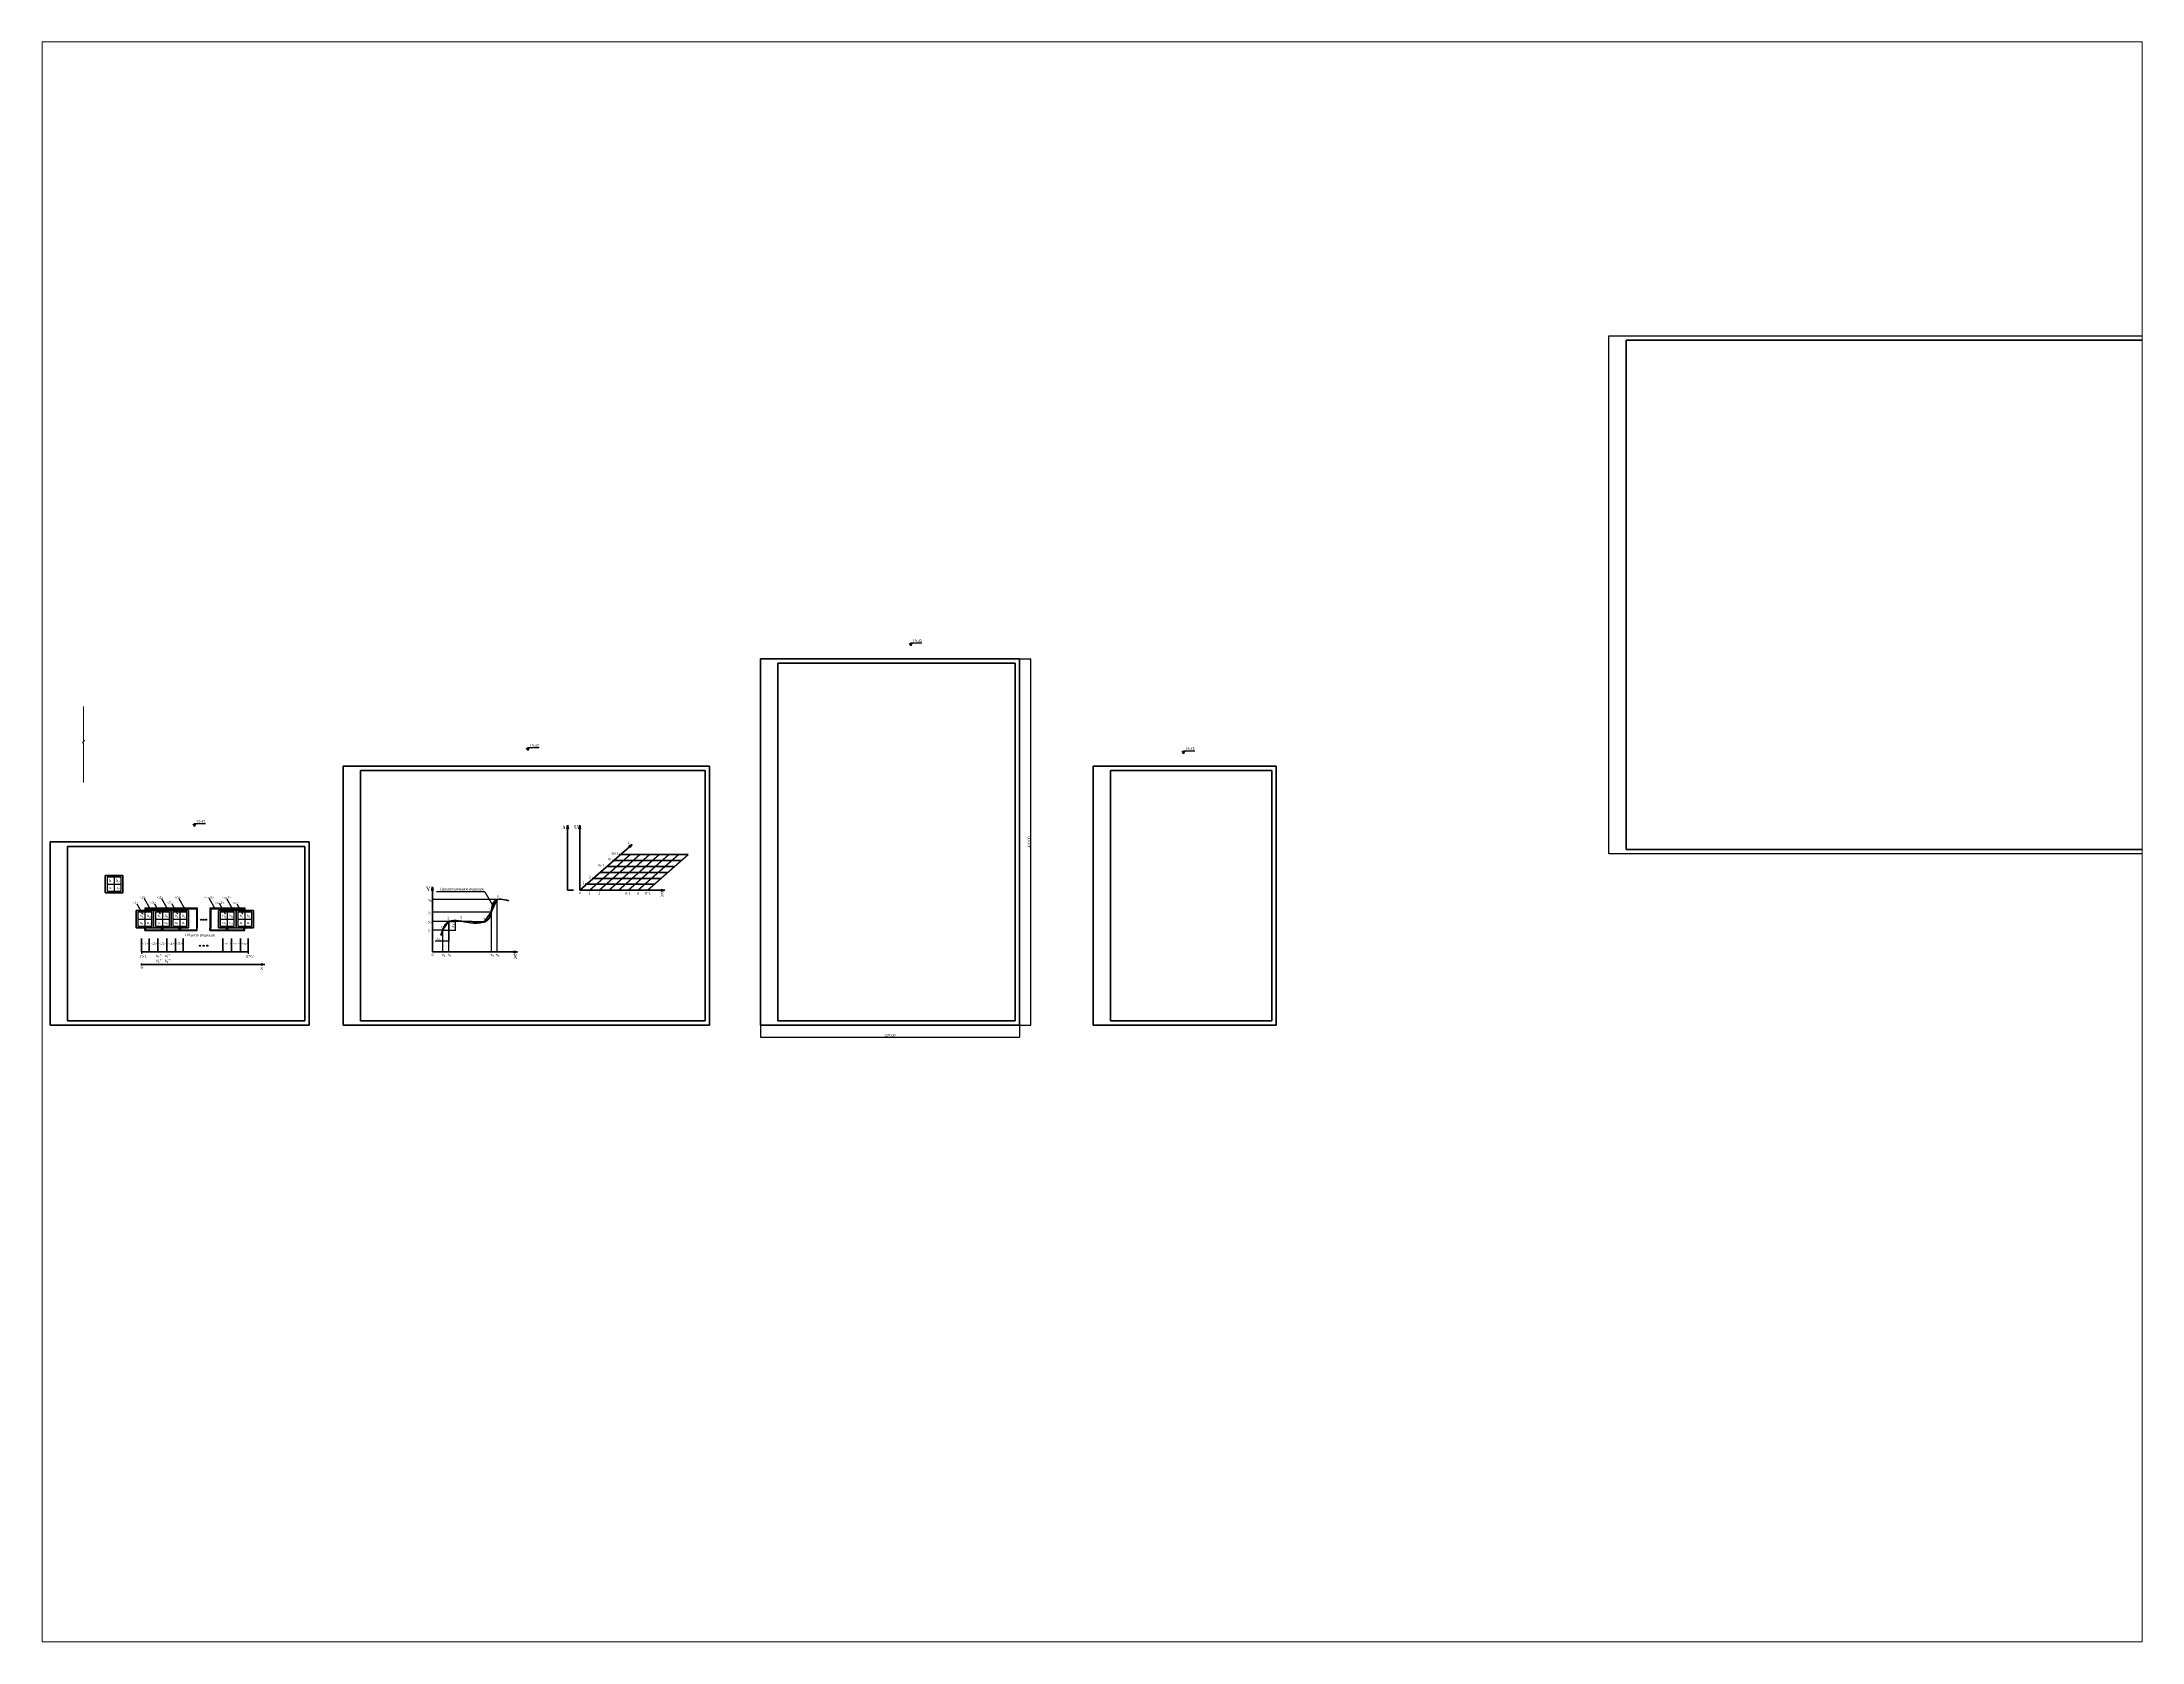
# Paper-space layout 'Layout1' of a CAD drawing. Header units: inches. Extents: x 1.05 to 9.45, y 0.8 to 7.2.
# The model-space entities are those that its viewports show. They can reach past a viewport. Long polylines and large blocks are cut down to what shows.
import ezdxf
from ezdxf import colors
from ezdxf.entities.mleader import LeaderData, LeaderLine
from ezdxf.math import Vec2, Vec3

# ---------------------------------------------------------------- set-up
doc = ezdxf.new("R2010")
doc.units = ezdxf.units.IN
doc.header["$MEASUREMENT"] = 0
doc.linetypes.add('ACAD_ISO03W100', pattern=[30, 12, -18])
doc.linetypes.add('ACAD_ISO04W100', pattern=[30, 24, -3, 0, -3])
for name, color, linetype in [('axes', 4, 'ACAD_ISO04W100'), ('надписи', 7, 'Continuous'), ('пунктир', 7, 'ACAD_ISO03W100')]:
    doc.layers.add(name, color=color, linetype=linetype)
doc.layers.add('invisible', color=50, linetype='Continuous', plot=False)
for name, color, linetype, lineweight in [('list1', 1, 'Continuous', 40), ('thin', 11, 'Continuous', 15), ('основная', 7, 'Continuous', 40)]:
    doc.layers.add(name, color=color, linetype=linetype, lineweight=lineweight)
doc.styles.get("Standard").update_dxf_attribs({"font": 'TIMES.TTF', "height": 3})
doc.dimstyles.get("Standard").update_dxf_attribs({"dimtxt": 2.5, "dimasz": 1, "dimexe": 0.18, "dimexo": 0.0625, "dimgap": 0.8, "dimtad": 1, "dimdec": 4, "dimzin": 0, "dimdsep": 46, "dimtxsty": 'Standard', "dimblk": 'ARCHTICK', "dimcen": 0.3, "dimadec": 0, "dimazin": 0, "dimtfac": 1, "dimtdec": 4, "dimtofl": 0, "dimtmove": 0, "dimatfit": 3, "dimldrblk": 'ARCHTICK', "dimfxl": 1, "dimtolj": 1, "dimtzin": 0, "dimarcsym": 0})

# ---------------------------------------------------------------- blocks, each defined once
blk = doc.blocks.new('_ArchTick')
at = {"color": 0, "linetype": 'ByBlock', "const_width": 0.15}
blk.add_lwpolyline([(-0.5, -0.5), (0.5, 0.5)], dxfattribs=at)
blk = doc.blocks.new('*D2')
at = {"layer": 'Defpoints', "color": 0}
for p in [(1111.3, 420), (1124.1, 420), (1111.3, 0)]:
    blk.add_point(p, dxfattribs=at)
at = {"layer": 'list1', "color": 0, "lineweight": -2}
for p, q in [((1111.4, 420), (1124.3, 420)), ((1124.1, 0), (1124.1, 420)), ((1111.4, 0), (1124.3, 0))]:
    blk.add_line(p, q, dxfattribs=at)
for p, rotation in [((1124.1, 420), 90), ((1124.1, 0), 270)]:
    blk.add_blockref('_ArchTick', p, dxfattribs=dict(at, rotation=rotation))
at = {"layer": 'list1', "color": 0, "insert": (1122.1, 210), "char_height": 3, "attachment_point": 5, "rotation": 90}
blk.add_mtext('\\A1;420.00', dxfattribs=at)
blk = doc.blocks.new('*D3')
at = {"layer": 'Defpoints', "color": 0}
for p in [(814.3, 0), (1111.3, 0), (1111.3, -13.6)]:
    blk.add_point(p, dxfattribs=at)
at = {"layer": 'list1', "color": 0, "lineweight": -2}
for p, q in [((814.3, -0.1), (814.3, -13.8)), ((814.3, -13.6), (1111.3, -13.6)), ((1111.3, -0.1), (1111.3, -13.8))]:
    blk.add_line(p, q, dxfattribs=at)
at = {"layer": 'list1', "color": 0, "lineweight": -2, "rotation": 180}
blk.add_blockref('_ArchTick', (814.3, -13.6), dxfattribs=at)
at = {"layer": 'list1', "color": 0, "lineweight": -2}
blk.add_blockref('_ArchTick', (1111.3, -13.6), dxfattribs=at)
at = {"layer": 'list1', "color": 0, "insert": (962.8, -11.6), "char_height": 3, "attachment_point": 5}
blk.add_mtext('\\A1;297.00', dxfattribs=at)
blk = doc.blocks.new('*D15')
at = {"layer": 'Defpoints', "color": 0}
for p in [(450, 108.9), (456.9, 118.8), (464.8, 118.8)]:
    blk.add_point(p, dxfattribs=at)
at = {"layer": 'надписи', "color": 0, "lineweight": -2}
for p, q in [((450.1, 108.9), (465, 108.9)), ((457, 118.8), (465, 118.8)), ((464.8, 108.9), (464.8, 118.8))]:
    blk.add_line(p, q, dxfattribs=at)
for p, rotation in [((464.8, 118.8), 90), ((464.8, 108.9), 270)]:
    blk.add_blockref('_ArchTick', p, dxfattribs=dict(at, rotation=rotation))
blk = doc.blocks.new('*D16')
at = {"layer": 'Defpoints', "color": 0}
for p in [(450, 108.9), (457, 118.8), (450, 96.2)]:
    blk.add_point(p, dxfattribs=at)
at = {"layer": 'надписи', "color": 0, "lineweight": -2}
for p, q in [((450, 108.8), (450, 96)), ((457, 118.8), (457, 96)), ((450, 96.2), (441.4, 96.2)), ((457, 96.2), (450, 96.2))]:
    blk.add_line(p, q, dxfattribs=at)
at = {"layer": 'надписи', "color": 0, "lineweight": -2, "rotation": 180}
blk.add_blockref('_ArchTick', (450, 96.2), dxfattribs=at)
at = {"layer": 'надписи', "color": 0, "lineweight": -2}
blk.add_blockref('_ArchTick', (457, 96.2), dxfattribs=at)
at = {"layer": 'надписи', "color": 0, "insert": (445.2, 98.2), "char_height": 3, "attachment_point": 5}
blk.add_mtext('\\A1;      ', dxfattribs=at)
blk = doc.blocks.new('_Dot')
at = {"color": 0, "linetype": 'ByBlock', "lineweight": -2}
blk.add_line((-0.5, 0), (-1, 0), dxfattribs=at)
at = {"color": 0, "linetype": 'ByBlock', "const_width": 0.5}
blk.add_lwpolyline([(-0.25, 0, 1), (0.25, 0, 1)], format="xyb", close=True, dxfattribs=at)

msp = doc.modelspace()

# ---------------------------------------------------------------- hatches: boundary and pattern name
at = {"layer": 'основная'}
h = msp.add_hatch(color=256, dxfattribs=at)
h.paths.add_polyline_path([(593.277, 229.136), (592.396, 225.011), (593.277, 225.011)])
h.paths.add_polyline_path([(593.277, 229.136), (593.277, 225.011), (594.159, 225.011)])
h = msp.add_hatch(color=256, dxfattribs=at)
h.paths.add_polyline_path([(607.128, 229.223), (606.246, 225.098), (607.128, 225.098)])
h.paths.add_polyline_path([(607.128, 229.223), (607.128, 225.098), (608.009, 225.098)])
h = msp.add_hatch(color=256, dxfattribs=at)
h.paths.add_polyline_path([(667.134, 207.251), (663.446, 205.203), (664.025, 204.539)])
h.paths.add_polyline_path([(667.134, 207.251), (664.025, 204.539), (664.605, 203.875)])
h = msp.add_hatch(color=256, dxfattribs=at)
h.paths.add_polyline_path([(438.219, 158.457), (437.338, 154.332), (438.219, 154.332)])
h.paths.add_polyline_path([(438.219, 158.457), (438.219, 154.332), (439.1, 154.332)])
h = msp.add_hatch(color=256, dxfattribs=at)
edge = h.paths.add_edge_path()
edge.add_spline(control_points=[(511.851, 143.309), (511.995, 143.72), (512.14, 144.125), (512.29, 144.525)], knot_values=[5.00895786, 5.00895786, 5.00895786, 5.00895786, 6.19054112, 6.19054112, 6.19054112, 6.19054112], degree=3, periodic=0)
edge.add_arc((512.067, 143.918), 0.646, 69.845827, 180)
edge.add_arc((512.067, 143.918), 0.646, 180, 250.482438)
edge = h.paths.add_edge_path()
edge.add_arc((512.067, 143.918), 0.646, 360, 429.845827)
edge.add_spline(control_points=[(512.29, 144.525), (512.14, 144.125), (511.995, 143.72), (511.851, 143.309)], knot_values=[5.00895786, 5.00895786, 5.00895786, 5.00895786, 6.19054112, 6.19054112, 6.19054112, 6.19054112], degree=3, periodic=0)
edge.add_arc((512.067, 143.918), 0.646, 250.482438, 360)
h = msp.add_hatch(color=256, dxfattribs=at)
h.paths.add_polyline_path([(704.581, 154.692), (700.456, 155.574), (700.456, 154.692)])
h.paths.add_polyline_path([(704.581, 154.692), (700.456, 154.692), (700.456, 153.811)])
h = msp.add_hatch(color=256, dxfattribs=at)
edge = h.paths.add_edge_path()
edge.add_spline(control_points=[(172.937, 120.346), (173.08, 120.757), (173.226, 121.162), (173.375, 121.562)], knot_values=[5.00895786, 5.00895786, 5.00895786, 5.00895786, 6.19054112, 6.19054112, 6.19054112, 6.19054112], degree=3, periodic=0)
edge.add_arc((173.153, 120.955), 0.646, 69.845827, 180)
edge.add_arc((173.153, 120.955), 0.646, 180, 250.482438)
edge = h.paths.add_edge_path()
edge.add_arc((173.153, 120.955), 0.646, 360, 429.845827)
edge.add_spline(control_points=[(173.375, 121.562), (173.226, 121.162), (173.08, 120.757), (172.937, 120.346)], knot_values=[5.00895786, 5.00895786, 5.00895786, 5.00895786, 6.19054112, 6.19054112, 6.19054112, 6.19054112], degree=3, periodic=0)
edge.add_arc((173.153, 120.955), 0.646, 250.482438, 360)
h = msp.add_hatch(color=256, dxfattribs=at)
edge = h.paths.add_edge_path()
edge.add_spline(control_points=[(175.766, 120.346), (175.909, 120.757), (176.055, 121.162), (176.204, 121.562)], knot_values=[5.00895786, 5.00895786, 5.00895786, 5.00895786, 6.19054112, 6.19054112, 6.19054112, 6.19054112], degree=3, periodic=0)
edge.add_arc((175.982, 120.955), 0.646, 69.845827, 180)
edge.add_arc((175.982, 120.955), 0.646, 180, 250.482438)
edge = h.paths.add_edge_path()
edge.add_arc((175.982, 120.955), 0.646, 360, 429.845827)
edge.add_spline(control_points=[(176.204, 121.562), (176.055, 121.162), (175.909, 120.757), (175.766, 120.346)], knot_values=[5.00895786, 5.00895786, 5.00895786, 5.00895786, 6.19054112, 6.19054112, 6.19054112, 6.19054112], degree=3, periodic=0)
edge.add_arc((175.982, 120.955), 0.646, 250.482438, 360)
h = msp.add_hatch(color=256, dxfattribs=at)
edge = h.paths.add_edge_path()
edge.add_spline(control_points=[(178.595, 120.346), (178.738, 120.757), (178.884, 121.162), (179.033, 121.562)], knot_values=[5.00895786, 5.00895786, 5.00895786, 5.00895786, 6.19054112, 6.19054112, 6.19054112, 6.19054112], degree=3, periodic=0)
edge.add_arc((178.811, 120.955), 0.646, 69.845827, 180)
edge.add_arc((178.811, 120.955), 0.646, 180, 250.482438)
edge = h.paths.add_edge_path()
edge.add_arc((178.811, 120.955), 0.646, 360, 429.845827)
edge.add_spline(control_points=[(179.033, 121.562), (178.884, 121.162), (178.738, 120.757), (178.595, 120.346)], knot_values=[5.00895786, 5.00895786, 5.00895786, 5.00895786, 6.19054112, 6.19054112, 6.19054112, 6.19054112], degree=3, periodic=0)
edge.add_arc((178.811, 120.955), 0.646, 250.482438, 360)
h = msp.add_hatch(color=256, dxfattribs=at)
edge = h.paths.add_edge_path()
edge.add_spline(control_points=[(505.463, 129), (505.606, 129.41), (505.752, 129.816), (505.901, 130.215)], knot_values=[5.00895786, 5.00895786, 5.00895786, 5.00895786, 6.19054112, 6.19054112, 6.19054112, 6.19054112], degree=3, periodic=0)
edge.add_arc((505.679, 129.609), 0.646, 69.845827, 180)
edge.add_arc((505.679, 129.609), 0.646, 180, 250.482438)
edge = h.paths.add_edge_path()
edge.add_arc((505.679, 129.609), 0.646, 360, 429.845827)
edge.add_spline(control_points=[(505.901, 130.215), (505.752, 129.816), (505.606, 129.41), (505.463, 129)], knot_values=[5.00895786, 5.00895786, 5.00895786, 5.00895786, 6.19054112, 6.19054112, 6.19054112, 6.19054112], degree=3, periodic=0)
edge.add_arc((505.679, 129.609), 0.646, 250.482438, 360)
h = msp.add_hatch(color=256, dxfattribs=at)
edge = h.paths.add_edge_path()
edge.add_spline(control_points=[(449.78, 108.3), (449.923, 108.711), (450.069, 109.116), (450.218, 109.516)], knot_values=[5.00895786, 5.00895786, 5.00895786, 5.00895786, 6.19054112, 6.19054112, 6.19054112, 6.19054112], degree=3, periodic=0)
edge.add_arc((449.996, 108.909), 0.646, 69.845827, 180)
edge.add_arc((449.996, 108.909), 0.646, 180, 250.482438)
edge = h.paths.add_edge_path()
edge.add_spline(control_points=[(450.218, 109.516), (450.069, 109.116), (449.923, 108.711), (449.78, 108.3)], knot_values=[5.00895786, 5.00895786, 5.00895786, 5.00895786, 6.19054112, 6.19054112, 6.19054112, 6.19054112], degree=3, periodic=0)
edge.add_arc((449.996, 108.909), 0.646, 250.482438, 360)
edge.add_arc((449.996, 108.909), 0.646, 360, 429.845827)
h = msp.add_hatch(color=256, dxfattribs=at)
edge = h.paths.add_edge_path()
edge.add_spline(control_points=[(456.722, 118.215), (456.865, 118.626), (457.011, 119.031), (457.16, 119.431)], knot_values=[5.00895786, 5.00895786, 5.00895786, 5.00895786, 6.19054112, 6.19054112, 6.19054112, 6.19054112], degree=3, periodic=0)
edge.add_arc((456.938, 118.824), 0.646, 69.845827, 180)
edge.add_arc((456.938, 118.824), 0.646, 180, 250.482438)
edge = h.paths.add_edge_path()
edge.add_arc((456.938, 118.824), 0.646, 360, 429.845827)
edge.add_spline(control_points=[(457.16, 119.431), (457.011, 119.031), (456.865, 118.626), (456.722, 118.215)], knot_values=[5.00895786, 5.00895786, 5.00895786, 5.00895786, 6.19054112, 6.19054112, 6.19054112, 6.19054112], degree=3, periodic=0)
edge.add_arc((456.938, 118.824), 0.646, 250.482438, 360)
h = msp.add_hatch(color=256, dxfattribs=at)
edge = h.paths.add_edge_path()
edge.add_spline(control_points=[(470.115, 118.728), (470.258, 119.138), (470.404, 119.544), (470.553, 119.943)], knot_values=[5.00895786, 5.00895786, 5.00895786, 5.00895786, 6.19054112, 6.19054112, 6.19054112, 6.19054112], degree=3, periodic=0)
edge.add_arc((470.331, 119.337), 0.646, 69.845827, 180)
edge.add_arc((470.331, 119.337), 0.646, 180, 250.482438)
edge = h.paths.add_edge_path()
edge.add_arc((470.331, 119.337), 0.646, 360, 429.845827)
edge.add_spline(control_points=[(470.553, 119.943), (470.404, 119.544), (470.258, 119.138), (470.115, 118.728)], knot_values=[5.00895786, 5.00895786, 5.00895786, 5.00895786, 6.19054112, 6.19054112, 6.19054112, 6.19054112], degree=3, periodic=0)
edge.add_arc((470.331, 119.337), 0.646, 250.482438, 360)
h = msp.add_hatch(color=256, dxfattribs=at)
edge = h.paths.add_edge_path()
edge.add_spline(control_points=[(497.502, 117.74), (497.646, 118.15), (497.791, 118.556), (497.941, 118.955)], knot_values=[5.00895786, 5.00895786, 5.00895786, 5.00895786, 6.19054112, 6.19054112, 6.19054112, 6.19054112], degree=3, periodic=0)
edge.add_arc((497.718, 118.349), 0.646, 69.845827, 180)
edge.add_arc((497.718, 118.349), 0.646, 180, 250.482438)
edge = h.paths.add_edge_path()
edge.add_arc((497.718, 118.349), 0.646, 360, 429.845827)
edge.add_spline(control_points=[(497.941, 118.955), (497.791, 118.556), (497.646, 118.15), (497.502, 117.74)], knot_values=[5.00895786, 5.00895786, 5.00895786, 5.00895786, 6.19054112, 6.19054112, 6.19054112, 6.19054112], degree=3, periodic=0)
edge.add_arc((497.718, 118.349), 0.646, 250.482438, 360)
h = msp.add_hatch(color=256, dxfattribs=at)
edge = h.paths.add_edge_path()
edge.add_spline(control_points=[(171.67, 90.476), (171.813, 90.886), (171.959, 91.292), (172.109, 91.691)], knot_values=[5.00895786, 5.00895786, 5.00895786, 5.00895786, 6.19054112, 6.19054112, 6.19054112, 6.19054112], degree=3, periodic=0)
edge.add_arc((171.886, 91.085), 0.646, 69.845827, 180)
edge.add_arc((171.886, 91.085), 0.646, 180, 250.482438)
edge = h.paths.add_edge_path()
edge.add_arc((171.886, 91.085), 0.646, 360, 429.845827)
edge.add_spline(control_points=[(172.109, 91.691), (171.959, 91.292), (171.813, 90.886), (171.67, 90.476)], knot_values=[5.00895786, 5.00895786, 5.00895786, 5.00895786, 6.19054112, 6.19054112, 6.19054112, 6.19054112], degree=3, periodic=0)
edge.add_arc((171.886, 91.085), 0.646, 250.482438, 360)
h = msp.add_hatch(color=256, dxfattribs=at)
edge = h.paths.add_edge_path()
edge.add_spline(control_points=[(175.85, 90.483), (175.993, 90.893), (176.139, 91.299), (176.289, 91.698)], knot_values=[5.00895786, 5.00895786, 5.00895786, 5.00895786, 6.19054112, 6.19054112, 6.19054112, 6.19054112], degree=3, periodic=0)
edge.add_arc((176.066, 91.092), 0.646, 69.845827, 180)
edge.add_arc((176.066, 91.092), 0.646, 180, 250.482438)
edge = h.paths.add_edge_path()
edge.add_arc((176.066, 91.092), 0.646, 360, 429.845827)
edge.add_spline(control_points=[(176.289, 91.698), (176.139, 91.299), (175.993, 90.893), (175.85, 90.483)], knot_values=[5.00895786, 5.00895786, 5.00895786, 5.00895786, 6.19054112, 6.19054112, 6.19054112, 6.19054112], degree=3, periodic=0)
edge.add_arc((176.066, 91.092), 0.646, 250.482438, 360)
h = msp.add_hatch(color=256, dxfattribs=at)
edge = h.paths.add_edge_path()
edge.add_spline(control_points=[(180.031, 90.49), (180.174, 90.9), (180.32, 91.306), (180.469, 91.705)], knot_values=[5.00895786, 5.00895786, 5.00895786, 5.00895786, 6.19054112, 6.19054112, 6.19054112, 6.19054112], degree=3, periodic=0)
edge.add_arc((180.246, 91.099), 0.646, 69.845827, 180)
edge.add_arc((180.246, 91.099), 0.646, 180, 250.482438)
edge = h.paths.add_edge_path()
edge.add_arc((180.246, 91.099), 0.646, 360, 429.845827)
edge.add_spline(control_points=[(180.469, 91.705), (180.32, 91.306), (180.174, 90.9), (180.031, 90.49)], knot_values=[5.00895786, 5.00895786, 5.00895786, 5.00895786, 6.19054112, 6.19054112, 6.19054112, 6.19054112], degree=3, periodic=0)
edge.add_arc((180.246, 91.099), 0.646, 250.482438, 360)
h = msp.add_hatch(color=256, dxfattribs=at)
h.paths.add_polyline_path([(535.672, 83.926), (531.547, 84.808), (531.547, 83.926)])
h.paths.add_polyline_path([(535.672, 83.926), (531.547, 83.926), (531.547, 83.045)])
h = msp.add_hatch(color=256, dxfattribs=at)
h.paths.add_polyline_path([(246.112, 69.541), (241.987, 70.422), (241.987, 69.541)])
h.paths.add_polyline_path([(246.112, 69.541), (241.987, 69.541), (241.987, 68.659)])

# ---------------------------------------------------------------- linework, layer by layer
at = {"layer": 'invisible'}
for p, q in [((1786.8, 790.246), (2627.8, 790.246)), ((1786.8, 196.246), (1786.8, 790.246)), ((2627.8, 196.246), (1786.8, 196.246)), ((109.759, 133.501), (109.759, 131.469)), ((109.759, 133.501), (127.759, 133.501)), ((127.759, 133.501), (127.759, 131.469)), ((129.759, 133.501), (147.759, 133.501)), ((129.759, 133.501), (129.759, 131.469)), ((147.759, 133.501), (147.759, 131.469)), ((149.759, 133.501), (149.759, 131.469)), ((149.759, 133.501), (167.759, 133.501)), ((167.759, 133.501), (167.759, 109.436)), ((184.184, 133.501), (184.184, 111.469)), ((184.184, 133.501), (202.184, 133.501)), ((202.184, 133.501), (202.184, 131.469)), ((204.184, 133.501), (204.184, 131.469)), ((204.184, 133.501), (222.184, 133.501)), ((222.184, 133.501), (222.184, 131.469)), ((109.759, 109.436), (109.759, 111.469)), ((109.759, 109.436), (127.759, 109.436)), ((127.759, 109.436), (127.759, 111.469)), ((129.759, 109.436), (129.759, 111.469)), ((129.759, 109.436), (147.759, 109.436)), ((147.759, 109.436), (147.759, 111.469)), ((149.759, 109.436), (149.759, 111.469)), ((149.759, 109.436), (167.759, 109.436)), ((184.184, 109.436), (184.184, 111.469)), ((184.184, 109.436), (202.184, 109.436)), ((202.184, 109.436), (202.184, 111.469)), ((204.184, 109.436), (204.184, 111.469)), ((204.184, 109.436), (222.184, 109.436)), ((222.184, 109.436), (222.184, 111.469))]:
    msp.add_line(p, q, dxfattribs=at)
at = {"layer": 'list1', "color": 104}
for p, q in [((814.33, 0), (814.33, 420)), ((1111.33, 420), (814.33, 420)), ((834.33, 415), (1106.33, 415)), ((834.33, 5), (834.33, 415)), ((1106.33, 5), (1106.33, 415)), ((1111.33, 0), (1111.33, 420)), ((336.052, 0), (336.052, 297)), ((336.052, 297), (756.052, 297)), ((356.052, 5), (356.052, 292)), ((356.052, 292), (751.052, 292)), ((751.052, 292), (751.052, 5)), ((756.052, 0), (756.052, 297)), ((1195.64, 0), (1195.64, 297)), ((1195.64, 297), (1405.64, 297)), ((1215.64, 5), (1215.64, 292)), ((1215.64, 292), (1400.64, 292)), ((1400.64, 292), (1400.64, 5)), ((1405.64, 297), (1405.64, 0)), ((297, 210), (0, 210)), ((0, 210), (0, 0)), ((292, 205), (20, 205)), ((20, 205), (20, 5)), ((292, 5), (292, 205)), ((297, 0), (297, 210)), ((0, 0), (297, 0)), ((20, 5), (292, 5)), ((356.052, 5), (751.052, 5)), ((1111.33, 0), (814.33, 0)), ((1106.33, 5), (834.33, 5)), ((1405.64, 0), (1195.64, 0)), ((1400.64, 5), (1215.64, 5)), ((336.052, 0), (756.052, 0))]:
    msp.add_line(p, q, dxfattribs=at)
at = {"layer": 'thin'}
for p, q in [((38.396, 326.301), (38.396, 365.351)), ((37.131, 323.786), (38.388, 325.043)), ((38.381, 323.786), (37.131, 323.786)), ((38.381, 323.786), (38.381, 278.026)), ((39.646, 326.301), (38.388, 325.043)), ((38.396, 326.301), (39.646, 326.301))]:
    msp.add_line(p, q, dxfattribs=at)
at = {"layer": 'надписи'}
for p, q in [((986.634, 434.88), (984.995, 437.503)), ((984.995, 437.503), (986.634, 437.503)), ((986.634, 434.88), (986.634, 438.193)), ((986.634, 438.193), (999.443, 438.193)), ((986.634, 434.88), (988.273, 437.503)), ((988.273, 437.503), (986.634, 437.503)), ((547.726, 314.91), (546.086, 317.533)), ((546.086, 317.533), (547.726, 317.533)), ((547.726, 314.91), (547.726, 318.223)), ((547.726, 318.223), (560.535, 318.223)), ((547.726, 314.91), (549.365, 317.533)), ((549.365, 317.533), (547.726, 317.533)), ((1299.247, 311.161), (1297.608, 313.784)), ((1297.608, 313.784), (1299.247, 313.784)), ((1299.247, 311.161), (1299.247, 314.474)), ((1299.247, 314.474), (1312.056, 314.474)), ((1299.247, 311.161), (1300.886, 313.784)), ((1300.886, 313.784), (1299.247, 313.784)), ((165.573, 227.903), (163.933, 230.526)), ((163.933, 230.526), (165.573, 230.526)), ((165.573, 227.903), (165.573, 231.216)), ((165.573, 231.216), (178.382, 231.216)), ((165.573, 227.903), (167.212, 230.526)), ((167.212, 230.526), (165.573, 230.526)), ((618.232, 154.692), (664.814, 195.494)), ((629.336, 154.692), (675.918, 195.494)), ((640.44, 154.692), (687.022, 195.494)), ((651.544, 154.692), (698.126, 195.494)), ((653.71, 195.494), (652.405, 195.494)), ((662.648, 154.692), (709.231, 195.494)), ((684.856, 154.692), (731.439, 195.494)), ((81.378, 169.706), (65.378, 169.706)), ((65.378, 169.706), (65.378, 153.706)), ((73.378, 169.706), (73.378, 153.706)), ((81.378, 153.706), (81.378, 169.706)), ((645.947, 188.694), (644.641, 188.694)), ((65.378, 161.706), (81.378, 161.706)), ((65.378, 153.706), (73.378, 153.706)), ((73.378, 153.706), (81.378, 153.706)), ((498.329, 152.889), (443.103, 152.889)), ((498.329, 152.889), (507.151, 137.423)), ((614.891, 161.493), (613.586, 161.493)), ((622.655, 168.293), (621.35, 168.293)), ((116.759, 129.469), (100.759, 129.469)), ((100.759, 129.469), (100.759, 113.469)), ((100.759, 121.469), (116.759, 121.469)), ((108.759, 134.501), (128.759, 134.501)), ((108.759, 134.501), (108.759, 131.469)), ((108.759, 129.469), (108.759, 113.469)), ((116.759, 113.469), (116.759, 129.469)), ((136.759, 129.469), (120.759, 129.469)), ((120.759, 129.469), (120.759, 113.469)), ((120.759, 121.469), (136.759, 121.469)), ((128.759, 134.501), (128.759, 131.469)), ((128.759, 134.501), (148.759, 134.501)), ((128.759, 129.469), (128.759, 113.469)), ((136.759, 113.469), (136.759, 129.469)), ((156.759, 129.469), (140.759, 129.469)), ((140.759, 129.469), (140.759, 113.469)), ((140.759, 121.469), (156.759, 121.469)), ((148.759, 134.501), (148.759, 131.469)), ((148.759, 134.501), (168.759, 134.501)), ((148.759, 129.469), (148.759, 113.469)), ((156.759, 113.469), (156.759, 129.469)), ((168.759, 134.501), (168.759, 111.469)), ((183.184, 134.501), (203.184, 134.501)), ((183.184, 134.501), (183.184, 111.469)), ((211.184, 129.469), (195.184, 129.469)), ((195.184, 129.469), (195.184, 113.469)), ((195.184, 121.469), (211.184, 121.469)), ((203.184, 134.501), (223.184, 134.501)), ((203.184, 134.501), (203.184, 131.469)), ((203.184, 129.469), (203.184, 113.469)), ((211.184, 113.469), (211.184, 129.469)), ((231.184, 129.469), (215.184, 129.469)), ((215.184, 129.469), (215.184, 113.469)), ((215.184, 121.469), (231.184, 121.469)), ((223.184, 134.501), (223.184, 131.469)), ((223.184, 129.469), (223.184, 113.469)), ((231.184, 113.469), (231.184, 129.469)), ((100.759, 113.469), (108.759, 113.469)), ((108.759, 113.469), (116.759, 113.469)), ((108.759, 108.436), (108.759, 111.469)), ((108.759, 108.436), (128.759, 108.436)), ((120.759, 113.469), (128.759, 113.469)), ((128.759, 113.469), (136.759, 113.469)), ((128.759, 108.436), (128.759, 111.469)), ((128.759, 108.436), (148.759, 108.436)), ((140.759, 113.469), (148.759, 113.469)), ((148.759, 113.469), (156.759, 113.469)), ((148.759, 108.436), (148.759, 111.469)), ((148.759, 108.436), (168.759, 108.436)), ((168.759, 108.436), (168.759, 111.469)), ((183.184, 108.436), (183.184, 111.469)), ((183.184, 108.436), (203.184, 108.436)), ((195.184, 113.469), (203.184, 113.469)), ((203.184, 113.469), (211.184, 113.469)), ((203.184, 108.436), (203.184, 111.469)), ((203.184, 108.436), (223.184, 108.436)), ((215.184, 113.469), (223.184, 113.469)), ((223.184, 113.469), (231.184, 113.469)), ((223.184, 108.436), (223.184, 111.469)), ((104.759, 83.998), (104.759, 81.842)), ((123.759, 83.998), (123.759, 83.311)), ((133.759, 83.998), (133.759, 83.407)), ((227.184, 83.998), (227.184, 81.842)), ((104.759, 68.541), (104.759, 70.541))]:
    msp.add_line(p, q, dxfattribs=at)
at = {"layer": 'надписи', "lineweight": 60}
for p, q in [((607.128, 154.692), (667.134, 207.251)), ((593.277, 154.605), (599.965, 154.605))]:
    msp.add_line(p, q, dxfattribs=at)
at = {"layer": 'надписи', "color": 1}
msp.add_line((673.752, 154.692), (720.335, 195.494), dxfattribs=at)
at = {"layer": 'надписи'}
for centre in [(512.067, 143.918), (173.153, 120.955), (175.982, 120.955), (178.811, 120.955), (505.679, 129.609), (449.996, 108.909), (456.938, 118.824), (470.331, 119.337), (497.718, 118.349), (171.886, 91.085), (176.066, 91.092), (180.246, 91.099)]:
    msp.add_circle(centre, 0.646, dxfattribs=at)
at = {"layer": 'основная'}
for p, q in [((1806.8, 785.246), (1806.8, 201.246)), ((2622.8, 785.246), (1806.8, 785.246)), ((593.277, 229.136), (592.396, 225.011)), ((592.396, 225.011), (593.277, 225.011)), ((593.277, 229.136), (594.159, 225.011)), ((594.159, 225.011), (593.277, 225.011)), ((607.128, 229.223), (606.246, 225.098)), ((606.246, 225.098), (607.128, 225.098)), ((607.128, 229.223), (608.009, 225.098)), ((608.009, 225.098), (607.128, 225.098)), ((653.71, 195.494), (731.439, 195.494)), ((667.134, 207.251), (663.446, 205.203)), ((663.446, 205.203), (664.025, 204.539)), ((664.605, 203.875), (664.025, 204.539)), ((667.134, 207.251), (664.605, 203.875)), ((1806.8, 201.246), (2622.8, 201.246)), ((83.378, 171.706), (63.378, 171.706)), ((63.378, 171.706), (63.378, 151.706)), ((83.378, 151.706), (83.378, 171.706)), ((630.419, 175.093), (708.147, 175.093)), ((638.183, 181.893), (715.911, 181.893)), ((63.378, 151.706), (83.378, 151.706)), ((438.219, 158.457), (437.338, 154.332)), ((437.338, 154.332), (438.219, 154.332)), ((438.219, 158.457), (438.219, 83.926)), ((438.219, 158.457), (439.1, 154.332)), ((439.1, 154.332), (438.219, 154.332)), ((614.891, 161.493), (692.62, 161.493)), ((622.655, 168.293), (700.383, 168.293)), ((704.581, 154.692), (700.456, 155.574)), ((700.456, 155.574), (700.456, 154.692)), ((704.581, 154.692), (700.456, 153.811)), ((700.456, 153.811), (700.456, 154.692)), ((118.759, 131.469), (98.759, 131.469)), ((98.759, 131.469), (98.759, 111.469)), ((118.759, 111.469), (118.759, 131.469)), ((138.759, 131.469), (118.759, 131.469)), ((118.759, 131.469), (118.759, 111.469)), ((138.759, 111.469), (138.759, 131.469)), ((158.759, 131.469), (138.759, 131.469)), ((138.759, 131.469), (138.759, 111.469)), ((158.759, 111.469), (158.759, 131.469)), ((213.184, 131.469), (193.184, 131.469)), ((193.184, 131.469), (193.184, 111.469)), ((233.184, 131.469), (213.184, 131.469)), ((213.184, 131.469), (213.184, 111.469)), ((213.184, 111.469), (213.184, 131.469)), ((233.184, 111.469), (233.184, 131.469)), ((98.759, 111.469), (118.759, 111.469)), ((104.759, 83.998), (104.759, 99.554)), ((113.759, 83.998), (113.759, 99.554)), ((118.759, 111.469), (138.759, 111.469)), ((123.759, 83.998), (123.759, 99.554)), ((133.759, 83.998), (133.759, 99.554)), ((138.759, 111.469), (158.759, 111.469)), ((143.759, 83.998), (143.759, 99.554)), ((152.759, 83.998), (152.759, 99.554)), ((193.184, 111.469), (213.184, 111.469)), ((198.184, 83.998), (198.184, 99.554)), ((208.184, 83.998), (208.184, 99.554)), ((213.184, 111.469), (233.184, 111.469)), ((218.184, 83.998), (218.184, 99.554)), ((227.184, 83.998), (227.184, 99.554)), ((104.759, 83.998), (227.184, 83.998)), ((438.219, 83.926), (535.672, 83.926)), ((535.672, 83.926), (531.547, 84.808)), ((531.547, 84.808), (531.547, 83.926)), ((535.672, 83.926), (531.547, 83.045)), ((531.547, 83.045), (531.547, 83.926)), ((104.759, 69.541), (241.987, 69.541)), ((246.112, 69.541), (241.987, 70.422)), ((241.987, 70.422), (241.987, 69.541)), ((246.112, 69.541), (241.987, 68.659)), ((241.987, 68.659), (241.987, 69.541))]:
    msp.add_line(p, q, dxfattribs=at)
at = {"layer": 'основная', "lineweight": 60}
for p, q in [((593.277, 229.136), (593.277, 154.605)), ((607.128, 229.223), (607.128, 154.692)), ((607.128, 154.692), (704.581, 154.692))]:
    msp.add_line(p, q, dxfattribs=at)
at = {"layer": 'основная', "color": 161}
msp.add_line((645.947, 188.694), (723.675, 188.694), dxfattribs=at)
at = {"layer": 'основная', "color": 1}
for p, q in [((497.718, 118.349), (505.679, 129.609)), ((505.679, 129.609), (512.067, 143.918)), ((449.996, 108.909), (456.938, 118.824)), ((456.938, 118.824), (470.331, 119.337)), ((470.331, 119.337), (497.718, 118.349))]:
    msp.add_line(p, q, dxfattribs=at)
at = {"layer": 'основная', "color": 104, "lineweight": 70}
msp.add_spline([(448.059, 102.904), (455.629, 118.033), (478.085, 118.033), (503.568, 123.077), (509.876, 142.745), (526.024, 142.745)], degree=3, dxfattribs=at)
at = {"layer": 'пунктир', "ltscale": 0.2}
for p, q in [((512.067, 143.918), (438.219, 143.918)), ((505.679, 129.609), (438.219, 129.609)), ((505.679, 129.609), (505.679, 83.926)), ((512.067, 143.918), (512.067, 83.926)), ((456.938, 118.824), (438.219, 118.824)), ((449.996, 108.909), (438.219, 108.909)), ((449.996, 108.909), (449.996, 83.926)), ((456.938, 118.824), (456.938, 83.926))]:
    msp.add_line(p, q, dxfattribs=at)

# ---------------------------------------------------------------- texts
at = {"layer": 'надписи', "attachment_point": 1}
for s, insert, char_height, width in [('19,42', (988.903, 442.146), 3, 8.46882), ('19,42', (549.995, 322.176), 3, 8.46882), ('19,42', (1301.516, 318.427), 3, 8.46882), ('19,42', (167.842, 235.169), 3, 8.46882), ('\\A1;h{\\H0.7x;\\S^ 1;}', (67.871, 167.311), 3, 3.46369), ('\\A1;u{\\H0.7x;\\S^ 1;}', (67.871, 159.311), 3, 3.46369), ('\\A1;h{\\H0.7x;\\S^ 2;}', (75.871, 167.311), 3, 3.46369), ('\\A1;u{\\H0.7x;\\S^ 2;}', (75.871, 159.311), 3, 3.46369), ('<2>', (102.373, 147.927), 3, 5.3744), ('<4>', (122.373, 147.927), 3, 5.3744), ('<6>', (142.373, 147.927), 3, 5.3744), ('<n-3>', (176.799, 147.927), 3, 5.3744), ('<n-1>', (196.799, 147.927), 3, 5.3744), ('Предполагаемое решение', (447.259, 157.746), 3, 50.86483), ('<1>', (94.239, 141.85), 3, 5.3744), ('\\A1;h{\\H0.7x;\\S^ 1;}', (103.252, 127.074), 3, 3.46369), ('\\A1;h{\\H0.7x;\\S^ 2;}', (111.252, 127.074), 3, 3.46369), ('<3>', (114.239, 141.85), 3, 5.3744), ('\\A1;h{\\H0.7x;\\S^ 1;}', (123.252, 127.074), 3, 3.46369), ('\\A1;h{\\H0.7x;\\S^ 2;}', (131.252, 127.074), 3, 3.46369), ('<5>', (134.239, 141.85), 3, 5.3744), ('\\A1;h{\\H0.7x;\\S^ 1;}', (143.252, 127.074), 3, 3.46369), ('\\A1;h{\\H0.7x;\\S^ 2;}', (151.252, 127.074), 3, 3.46369), ('<n-2>', (188.664, 141.85), 3, 5.3744), ('\\A1;h{\\H0.7x;\\S^ 1;}', (197.677, 127.074), 3, 3.46369), ('\\A1;h{\\H0.7x;\\S^ 2;}', (205.677, 127.074), 3, 3.46369), ('<n>', (208.664, 141.85), 3, 5.3744), ('\\A1;h{\\H0.7x;\\S^ 1;}', (217.677, 127.074), 3, 3.46369), ('\\A1;h{\\H0.7x;\\S^ 2;}', (225.677, 127.074), 3, 3.46369), ('\\A1;u{\\H0.7x;\\S^ 1;}', (103.252, 119.074), 3, 3.46369), ('\\A1;u{\\H0.7x;\\S^ 2;}', (111.252, 119.074), 3, 3.46369), ('\\A1;u{\\H0.7x;\\S^ 1;}', (123.252, 119.074), 3, 3.46369), ('\\A1;u{\\H0.7x;\\S^ 2;}', (131.252, 119.074), 3, 3.46369), ('\\A1;u{\\H0.7x;\\S^ 1;}', (143.252, 119.074), 3, 3.46369), ('\\A1;u{\\H0.7x;\\S^ 2;}', (151.252, 119.074), 3, 3.46369), ('\\A1;u{\\H0.7x;\\S^ 1;}', (197.677, 119.074), 3, 3.46369), ('\\A1;u{\\H0.7x;\\S^ 2;}', (205.677, 119.074), 3, 3.46369), ('\\A1;u{\\H0.7x;\\S^ 1;}', (217.677, 119.074), 3, 3.46369), ('\\A1;u{\\H0.7x;\\S^ 2;}', (225.677, 119.074), 3, 3.46369), ('\\A1;Δx', (442.693, 100.157), 3, 12.35306), ('ГУ1', (102.612, 80.505), 3, 5.623), ('<1>', (105.525, 94.954), 3, 5.3744), ('<2>', (115.514, 94.954), 3, 5.3744), ('\\A1;h{\\H0.7x;\\S^ 1;}', (121.588, 75.496), 3, 4.63618), ('\\A1;u{\\H0.7x;\\S^ 1;}', (121.588, 81.277), 3, 4.63618), ('<3>', (123.752, 81.752), 2, 7.31174), ('<3>', (123.752, 75.971), 2, 7.31174), ('<3>', (125.273, 94.954), 3, 5.3744), ('\\A1;h{\\H0.7x;\\S^ 2;}', (131.588, 75.496), 3, 4.63618), ('\\A1;u{\\H0.7x;\\S^ 2;}', (131.588, 81.277), 3, 4.63618), ('<3>', (133.752, 81.752), 2, 7.31174), ('<3>', (133.752, 75.971), 2, 7.31174), ('<4>', (135.331, 94.954), 3, 5.3744), ('<5>', (144.525, 94.954), 3, 5.3744), ('<n-2>', (199.756, 94.591), 2, 5.3744), ('<n-1>', (209.647, 94.591), 2, 5.3744), ('<n>', (219.347, 94.954), 3, 5.3744), ('ГУ2', (225.038, 80.505), 3, 5.623)]:
    msp.add_mtext(s, dxfattribs=dict(at, insert=insert, char_height=char_height, width=width))
at = {"layer": 'надписи', "insert": (460.556, 111.32), "char_height": 3, "width": 12.35306, "attachment_point": 1, "rotation": 90}
msp.add_mtext('\\A1;Δy', dxfattribs=at)
at = {"layer": 'основная', "insert": (154.735, 105.058), "char_height": 3, "width": 53.35952, "attachment_point": 1}
msp.add_mtext('Область решения', dxfattribs=at)
at = {"layer": 'пунктир', "attachment_point": 1}
for s, insert, char_height in [('\\A1;h', (587.501, 229.324), 4), ('\\A1;U', (600.742, 229.411), 4), ('\\A1;t', (662.447, 211.706), 4), ('\\A1;Y', (430.773, 158.645), 5), ('\\A1;X', (699.43, 151.868), 4), ('\\A1;X', (530.522, 81.102), 5), ('\\A1;X', (240.962, 66.716), 3)]:
    msp.add_mtext(s, dxfattribs=dict(at, insert=insert, char_height=char_height))
at = {"layer": 'пунктир', "char_height": 3, "width": 3.103, "attachment_point": 1}
for s, insert in [('\\A1;m+1', (643.634, 198.554)), ('\\A1;2', (617.526, 171.208)), ('\\A1;m-1', (628.107, 184.954)), ('\\A1;{\\C161;m}', (639.305, 192.016)), ('\\A1;y{\\H0.7x;\\S^ 6;}', (433.535, 145.403)), ('6', (511.965, 149.093)), ('\\A1;0', (606.265, 153.139)), ('\\A1;1', (610.554, 164.58)), ('\\A1;1', (617.369, 153.139)), ('\\A1;2', (628.473, 153.139)), ('\\A1;n-1', (659.317, 153.139)), ('\\A1;n+1', (681.525, 153.139)), ('\\A1;y{\\H0.7x;\\S^ 5;}', (433.535, 131.093)), ('2', (455.493, 124.471)), ('3', (470.158, 124.699)), ('4', (496.07, 123.56)), ('5', (502.934, 134.15)), ('\\A1;y{\\H0.7x;\\S^ 2;}', (433.535, 120.309)), ('\\A1;y{\\H0.7x;\\S^ 1;}', (433.535, 110.394)), ('1', (447.966, 113.972)), ('\\A1;0', (437.357, 82.373)), ('\\A1;x{\\H0.7x;\\S^ 1;}', (449.133, 82.373)), ('\\A1;x{\\H0.7x;\\S^ 2;}', (456.076, 82.373)), ('\\A1;x{\\H0.7x;\\S^ 5;}', (504.817, 82.373)), ('\\A1;x{\\H0.7x;\\S^ 6;}', (511.205, 82.373)), ('\\A1;0', (103.897, 67.619))]:
    msp.add_mtext(s, dxfattribs=dict(at, insert=insert))
at = {"layer": 'пунктир', "color": 1, "insert": (672.89, 153.139), "char_height": 3, "width": 3.103, "attachment_point": 1}
msp.add_mtext('\\A1;n', dxfattribs=at)

# ---------------------------------------------------------------- dimensions: what is measured, and where the dimension line sits
at = {"layer": 'list1', "color": 104}
dim = msp.add_aligned_dim(p1=(1111.33, 0), p2=(1111.33, 420), distance=-12.775, dimstyle='Standard', override={"dimtxt": 1.8, "dimgap": 0.5, "dimdec": 2, "dimcen": 0.5, "dimtdec": 2}, dxfattribs=at)
dim.commit()
dim.dimension.update_dxf_attribs({"geometry": '*D2', "text_midpoint": (1122.075, 210)})
dim = msp.add_linear_dim(base=(1111.33, -13.617), p1=(814.33, 0), p2=(1111.33, 0), dimstyle='Standard', override={"dimtxt": 1.8, "dimgap": 0.5, "dimdec": 2, "dimcen": 0.5, "dimtdec": 2}, dxfattribs=at)
dim.commit()
dim.dimension.update_dxf_attribs({"geometry": '*D3', "text_midpoint": (962.83, -11.587)})
at = {"layer": 'надписи'}
dim = msp.add_linear_dim(base=(449.996, 96.184), p1=(457, 118.824), p2=(449.996, 108.909), text='      ', dimstyle='Standard', override={"dimtxt": 1.8, "dimgap": 0.5, "dimdec": 2, "dimcen": 0.5, "dimtdec": 2}, dxfattribs=at)
dim.commit()
dim.dimension.update_dxf_attribs({"geometry": '*D16', "text_midpoint": (445.173, 98.184)})
dim = msp.add_linear_dim(base=(464.784, 118.824), p1=(449.996, 108.909), p2=(456.938, 118.824), angle=90, text=' ', dimstyle='Standard', override={"dimtxt": 1.8, "dimgap": 0.5, "dimdec": 2, "dimcen": 0.5, "dimtdec": 2}, dxfattribs=at)
dim.commit()
dim.dimension.update_dxf_attribs({"geometry": '*D15', "text_midpoint": (464.784, 113.867)})

# ---------------------------------------------------------------- leaders
ml = msp.add_multileader_mtext('Standard', dxfattribs=at)
ml.set_content('', color=256)
ml.set_leader_properties()
ml.set_arrow_properties(name='DOT')
ml.build(insert=Vec2(0, 0))
ml.multileader.update_dxf_attribs({"dogleg_length": 0.36, "arrow_head_size": 0.3})
ctx = ml.context
ctx.base_point, ctx.char_height, ctx.arrow_head_size, ctx.landing_gap_size, ctx.plane_origin = Vec3(107.914, 144.665), 1.8, 0.3, 0.09, Vec3(114.85, 133.151)
ctx.text_align_type = 2
notes = []
notes.append((ctx, [(0, (1, 1, 0), (108.183, 144.665), (-1, 0), 0.0885, [(0, [(114.85, 133.151)], 0, [])])]))
ctx.mtext.insert, ctx.mtext.alignment, ctx.mtext.flow_direction = Vec3(108.004, 145.565), 3, 5
ml = msp.add_multileader_mtext('Standard', dxfattribs=at)
ml.set_content('', color=256)
ml.set_leader_properties()
ml.set_arrow_properties(name='DOT')
ml.build(insert=Vec2(0, 0))
ml.multileader.update_dxf_attribs({"dogleg_length": 0.36, "arrow_head_size": 0.3})
ctx = ml.context
ctx.base_point, ctx.char_height, ctx.arrow_head_size, ctx.landing_gap_size, ctx.plane_origin = Vec3(127.914, 144.665), 1.8, 0.3, 0.09, Vec3(134.85, 133.151)
ctx.text_align_type = 2
notes.append((ctx, [(0, (1, 1, 0), (128.183, 144.665), (-1, 0), 0.0885, [(0, [(134.85, 133.151)], 0, [])])]))
ctx.mtext.insert, ctx.mtext.alignment, ctx.mtext.flow_direction = Vec3(128.004, 145.565), 3, 5
ml = msp.add_multileader_mtext('Standard', dxfattribs=at)
ml.set_content('', color=256)
ml.set_leader_properties()
ml.set_arrow_properties(name='DOT')
ml.build(insert=Vec2(0, 0))
ml.multileader.update_dxf_attribs({"dogleg_length": 0.36, "arrow_head_size": 0.3})
ctx = ml.context
ctx.base_point, ctx.char_height, ctx.arrow_head_size, ctx.landing_gap_size, ctx.plane_origin = Vec3(147.914, 144.665), 1.8, 0.3, 0.09, Vec3(154.85, 133.151)
ctx.text_align_type = 2
notes.append((ctx, [(0, (1, 1, 0), (148.183, 144.665), (-1, 0), 0.0885, [(0, [(154.85, 133.151)], 0, [])])]))
ctx.mtext.insert, ctx.mtext.alignment, ctx.mtext.flow_direction = Vec3(148.004, 145.565), 3, 5
ml = msp.add_multileader_mtext('Standard', dxfattribs=at)
ml.set_content('', color=256)
ml.set_leader_properties()
ml.set_arrow_properties(name='DOT')
ml.build(insert=Vec2(0, 0))
ml.multileader.update_dxf_attribs({"dogleg_length": 0.36, "arrow_head_size": 0.3})
ctx = ml.context
ctx.base_point, ctx.char_height, ctx.arrow_head_size, ctx.landing_gap_size, ctx.plane_origin = Vec3(182.339, 144.665), 1.8, 0.3, 0.09, Vec3(189.275, 133.151)
ctx.text_align_type = 2
notes.append((ctx, [(0, (1, 1, 0), (182.608, 144.665), (-1, 0), 0.0885, [(0, [(189.275, 133.151)], 0, [])])]))
ctx.mtext.insert, ctx.mtext.alignment, ctx.mtext.flow_direction = Vec3(182.429, 145.565), 3, 5
ml = msp.add_multileader_mtext('Standard', dxfattribs=at)
ml.set_content('', color=256)
ml.set_leader_properties()
ml.set_arrow_properties(name='DOT')
ml.build(insert=Vec2(0, 0))
ml.multileader.update_dxf_attribs({"dogleg_length": 0.36, "arrow_head_size": 0.3})
ctx = ml.context
ctx.base_point, ctx.char_height, ctx.arrow_head_size, ctx.landing_gap_size, ctx.plane_origin = Vec3(202.339, 144.665), 1.8, 0.3, 0.09, Vec3(209.275, 133.151)
ctx.text_align_type = 2
notes.append((ctx, [(0, (1, 1, 0), (202.608, 144.665), (-1, 0), 0.0885, [(0, [(209.275, 133.151)], 0, [])])]))
ctx.mtext.insert, ctx.mtext.alignment, ctx.mtext.flow_direction = Vec3(202.429, 145.565), 3, 5
ml = msp.add_multileader_mtext('Standard', dxfattribs=at)
ml.set_content('', color=256)
ml.set_leader_properties()
ml.set_arrow_properties(name='DOT')
ml.build(insert=Vec2(0, 0))
ml.multileader.update_dxf_attribs({"dogleg_length": 0.36, "arrow_head_size": 0.3})
ctx = ml.context
ctx.base_point, ctx.char_height, ctx.arrow_head_size, ctx.landing_gap_size, ctx.plane_origin = Vec3(99.78, 138.588), 1.8, 0.3, 0.09, Vec3(106.715, 127.074)
ctx.text_align_type = 2
notes.append((ctx, [(0, (1, 1, 0), (100.048, 138.588), (-1, 0), 0.0885, [(0, [(106.715, 127.074)], 0, [])])]))
ctx.mtext.insert, ctx.mtext.alignment, ctx.mtext.flow_direction = Vec3(99.87, 139.488), 3, 5
ml = msp.add_multileader_mtext('Standard', dxfattribs=at)
ml.set_content('', color=256)
ml.set_leader_properties()
ml.set_arrow_properties(name='DOT')
ml.build(insert=Vec2(0, 0))
ml.multileader.update_dxf_attribs({"dogleg_length": 0.36, "arrow_head_size": 0.3})
ctx = ml.context
ctx.base_point, ctx.char_height, ctx.arrow_head_size, ctx.landing_gap_size, ctx.plane_origin = Vec3(119.78, 138.588), 1.8, 0.3, 0.09, Vec3(126.715, 127.074)
ctx.text_align_type = 2
notes.append((ctx, [(0, (1, 1, 0), (120.048, 138.588), (-1, 0), 0.0885, [(0, [(126.715, 127.074)], 0, [])])]))
ctx.mtext.insert, ctx.mtext.alignment, ctx.mtext.flow_direction = Vec3(119.87, 139.488), 3, 5
ml = msp.add_multileader_mtext('Standard', dxfattribs=at)
ml.set_content('', color=256)
ml.set_leader_properties()
ml.set_arrow_properties(name='DOT')
ml.build(insert=Vec2(0, 0))
ml.multileader.update_dxf_attribs({"dogleg_length": 0.36, "arrow_head_size": 0.3})
ctx = ml.context
ctx.base_point, ctx.char_height, ctx.arrow_head_size, ctx.landing_gap_size, ctx.plane_origin = Vec3(139.78, 138.588), 1.8, 0.3, 0.09, Vec3(146.715, 127.074)
ctx.text_align_type = 2
notes.append((ctx, [(0, (1, 1, 0), (140.048, 138.588), (-1, 0), 0.0885, [(0, [(146.715, 127.074)], 0, [])])]))
ctx.mtext.insert, ctx.mtext.alignment, ctx.mtext.flow_direction = Vec3(139.87, 139.488), 3, 5
ml = msp.add_multileader_mtext('Standard', dxfattribs=at)
ml.set_content('', color=256)
ml.set_leader_properties()
ml.set_arrow_properties(name='DOT')
ml.build(insert=Vec2(0, 0))
ml.multileader.update_dxf_attribs({"dogleg_length": 0.36, "arrow_head_size": 0.3})
ctx = ml.context
ctx.base_point, ctx.char_height, ctx.arrow_head_size, ctx.landing_gap_size, ctx.plane_origin = Vec3(194.205, 138.588), 1.8, 0.3, 0.09, Vec3(201.141, 127.074)
ctx.text_align_type = 2
notes.append((ctx, [(0, (1, 1, 0), (194.474, 138.588), (-1, 0), 0.0885, [(0, [(201.141, 127.074)], 0, [])])]))
ctx.mtext.insert, ctx.mtext.alignment, ctx.mtext.flow_direction = Vec3(194.295, 139.488), 3, 5
ml = msp.add_multileader_mtext('Standard', dxfattribs=at)
ml.set_content('', color=256)
ml.set_leader_properties()
ml.set_arrow_properties(name='DOT')
ml.build(insert=Vec2(0, 0))
ml.multileader.update_dxf_attribs({"dogleg_length": 0.36, "arrow_head_size": 0.3})
ctx = ml.context
ctx.base_point, ctx.char_height, ctx.arrow_head_size, ctx.landing_gap_size, ctx.plane_origin = Vec3(214.205, 138.588), 1.8, 0.3, 0.09, Vec3(221.141, 127.074)
ctx.text_align_type = 2
notes.append((ctx, [(0, (1, 1, 0), (214.474, 138.588), (-1, 0), 0.0885, [(0, [(221.141, 127.074)], 0, [])])]))
ctx.mtext.insert, ctx.mtext.alignment, ctx.mtext.flow_direction = Vec3(214.295, 139.488), 3, 5
for ctx, leaders in notes:
    for number, flags, end, landing, length, lines in leaders:
        leader = LeaderData()
        leader.index, (leader.has_last_leader_line, leader.has_dogleg_vector, leader.attachment_direction) = number, flags
        leader.last_leader_point, leader.dogleg_vector, leader.dogleg_length = Vec3(end), Vec3(landing), length
        for number, points, colour, breaks in lines:
            line = LeaderLine()
            line.index, line.vertices, line.color, line.breaks = number, Vec3.list(points), colors.encode_raw_color(colour), breaks
            leader.lines.append(line)
        ctx.leaders.append(leader)

psp = doc.layouts.get("Layout1")

# ---------------------------------------------------------------- viewports
at = {"layer": 'axes'}
psp.add_viewport(center=(5.25, 4), size=(8.4, 6.4), view_center_point=(1194.3534, 210), view_height=1833.984724, dxfattribs=at)

doc.saveas('drawing.dxf')
